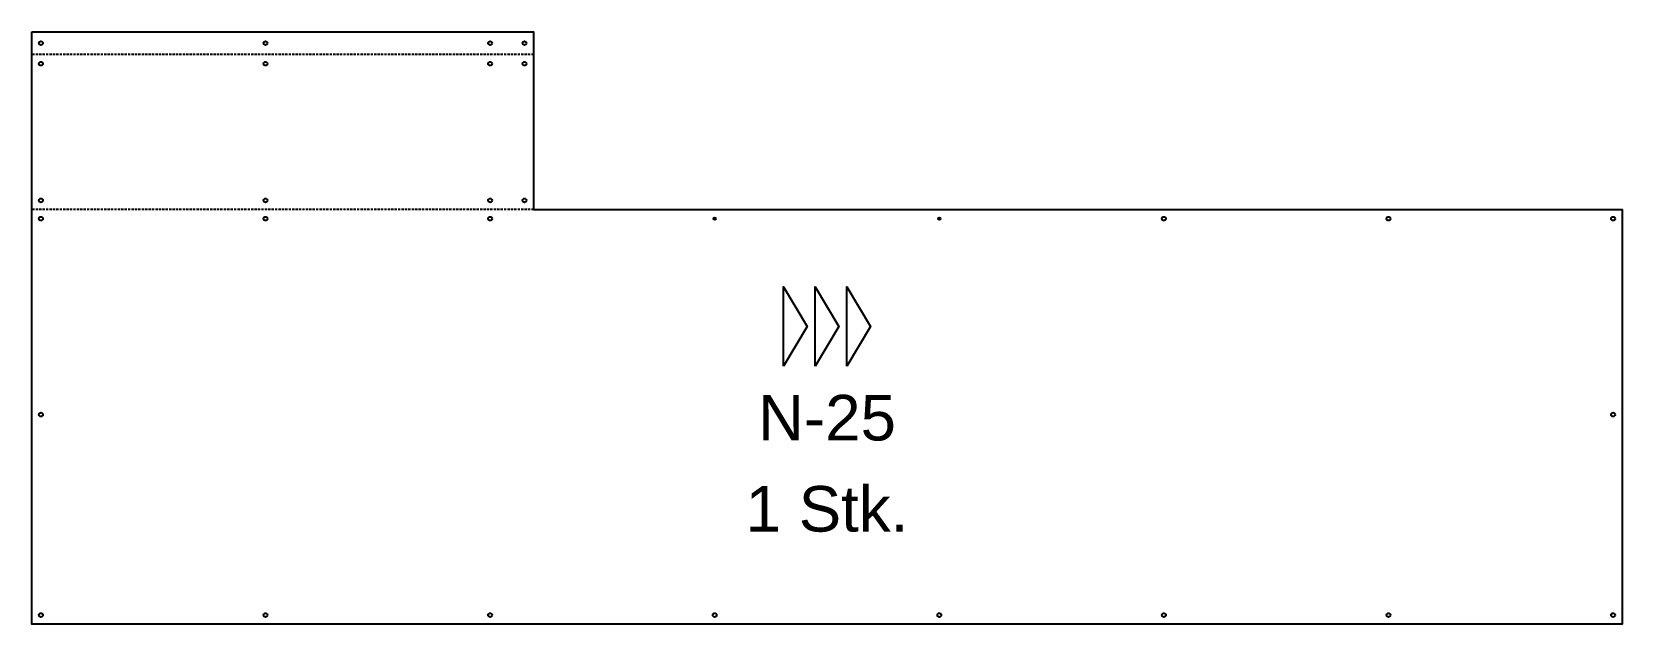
# Model space of a CAD drawing. Header units: millimetres. Extents: x 3800000 to 6300000, y 450000 to 1350000.
# Drawn here: x 4546505 to 4549995, y 1209620 to 1210920 of the extents above; entities that cross this region are included whole.
import ezdxf

# ---------------------------------------------------------------- set-up
doc = ezdxf.new("R2010")
doc.units = ezdxf.units.MM
doc.linetypes.add('Strichliert 5_2.5mm', pattern=[7.5, 5, -2.5])
for name, color, linetype, true_color in [('ANSICHT Paneel Verlegerichtung', 1, 'Continuous', 0xff0000), ('Bohr', 3, 'Continuous', 0x00ff00), ('FERTIGUNG 04 Fräsung Rückseite 135°', 5, 'Strichliert 5_2.5mm', 0x0000ff), ('FERTIGUNG 04 Fräsung Rückseite 90°', 4, 'Strichliert 5_2.5mm', 0x00ffff), ('Outside', 2, 'Continuous', 0xffff00), ('TXT', 7, 'Continuous', 0xffffff)]:
    doc.layers.add(name, color=color, linetype=linetype, true_color=true_color)
doc.styles.add('Arial Regular', font='arial.ttf')

msp = doc.modelspace()

# ---------------------------------------------------------------- texts
at = {"layer": 'TXT', "char_height": 100, "attachment_point": 5, "style": 'Arial Regular'}
for s, insert, width in [('N-25', (4548250, 1210072.5), 771.739), ('1 Stk.', (4548250, 1209872.5), 857.609)]:
    msp.add_mtext(s, dxfattribs=dict(at, insert=insert, width=width))

# ---------------------------------------------------------------- linework, layer by layer
at = {"layer": 'ANSICHT Paneel Verlegerichtung'}
for points in [[(4548154.5, 1210186.5), (4548154.5, 1210360), (4548206.6, 1210273.3)], [(4548224, 1210186.5), (4548224, 1210360), (4548276, 1210273.3)], [(4548293.4, 1210186.5), (4548293.4, 1210360), (4548345.5, 1210273.3)]]:
    msp.add_lwpolyline(points, close=True, dxfattribs=at)
at = {"layer": 'Bohr', "linetype": 'ByBlock', "lineweight": -2}
for centre, radius in [((4546525, 1210895), 4.25), ((4547017.9, 1210895), 4.25), ((4547510.7, 1210895), 4.25), ((4547586.2, 1210895), 4.25), ((4546525, 1210850), 4.25), ((4547017.9, 1210850), 4.25), ((4547510.7, 1210850), 4.25), ((4547586.2, 1210850), 4.25), ((4546525, 1210550), 4.25), ((4547017.9, 1210550), 4.25), ((4547510.7, 1210550), 4.25), ((4547586.2, 1210550), 4.25), ((4546525, 1210510), 4.25), ((4547017.9, 1210510), 4.25), ((4547510.7, 1210510), 4.25), ((4548003.6, 1210510), 2.55), ((4548496.4, 1210510), 2.55), ((4548989.3, 1210510), 4.25), ((4549482.1, 1210510), 4.25), ((4549975, 1210510), 4.25), ((4546525, 1210080), 4.25), ((4549975, 1210080), 4.25), ((4546525, 1209640), 4.25), ((4547017.9, 1209640), 4.25), ((4547510.7, 1209640), 4.25), ((4548003.6, 1209640), 4.25), ((4548496.4, 1209640), 4.25), ((4548989.3, 1209640), 4.25), ((4549482.1, 1209640), 4.25), ((4549975, 1209640), 4.25)]:
    msp.add_circle(centre, radius, dxfattribs=at)
at = {"layer": 'FERTIGUNG 04 Fräsung Rückseite 135°'}
msp.add_line((4547606.2, 1210530), (4546505, 1210530), dxfattribs=at)
at = {"layer": 'FERTIGUNG 04 Fräsung Rückseite 90°'}
msp.add_line((4547606.2, 1210870), (4546505, 1210870), dxfattribs=at)
at = {"layer": 'Outside', "linetype": 'ByBlock', "lineweight": -2}
msp.add_lwpolyline([(4546505, 1210920), (4547606.2, 1210920), (4547606.2, 1210530), (4549995, 1210530), (4549995, 1209620), (4546505, 1209620)], close=True, dxfattribs=at)

msp.set_redraw_order([(e.dxf.handle, doc.entitydb.next_handle()) for e in msp.query("TEXT MTEXT ATTDEF DIMENSION ARC_DIMENSION")])  # texts and dimensions are drawn at this point

doc.saveas('drawing.dxf')
